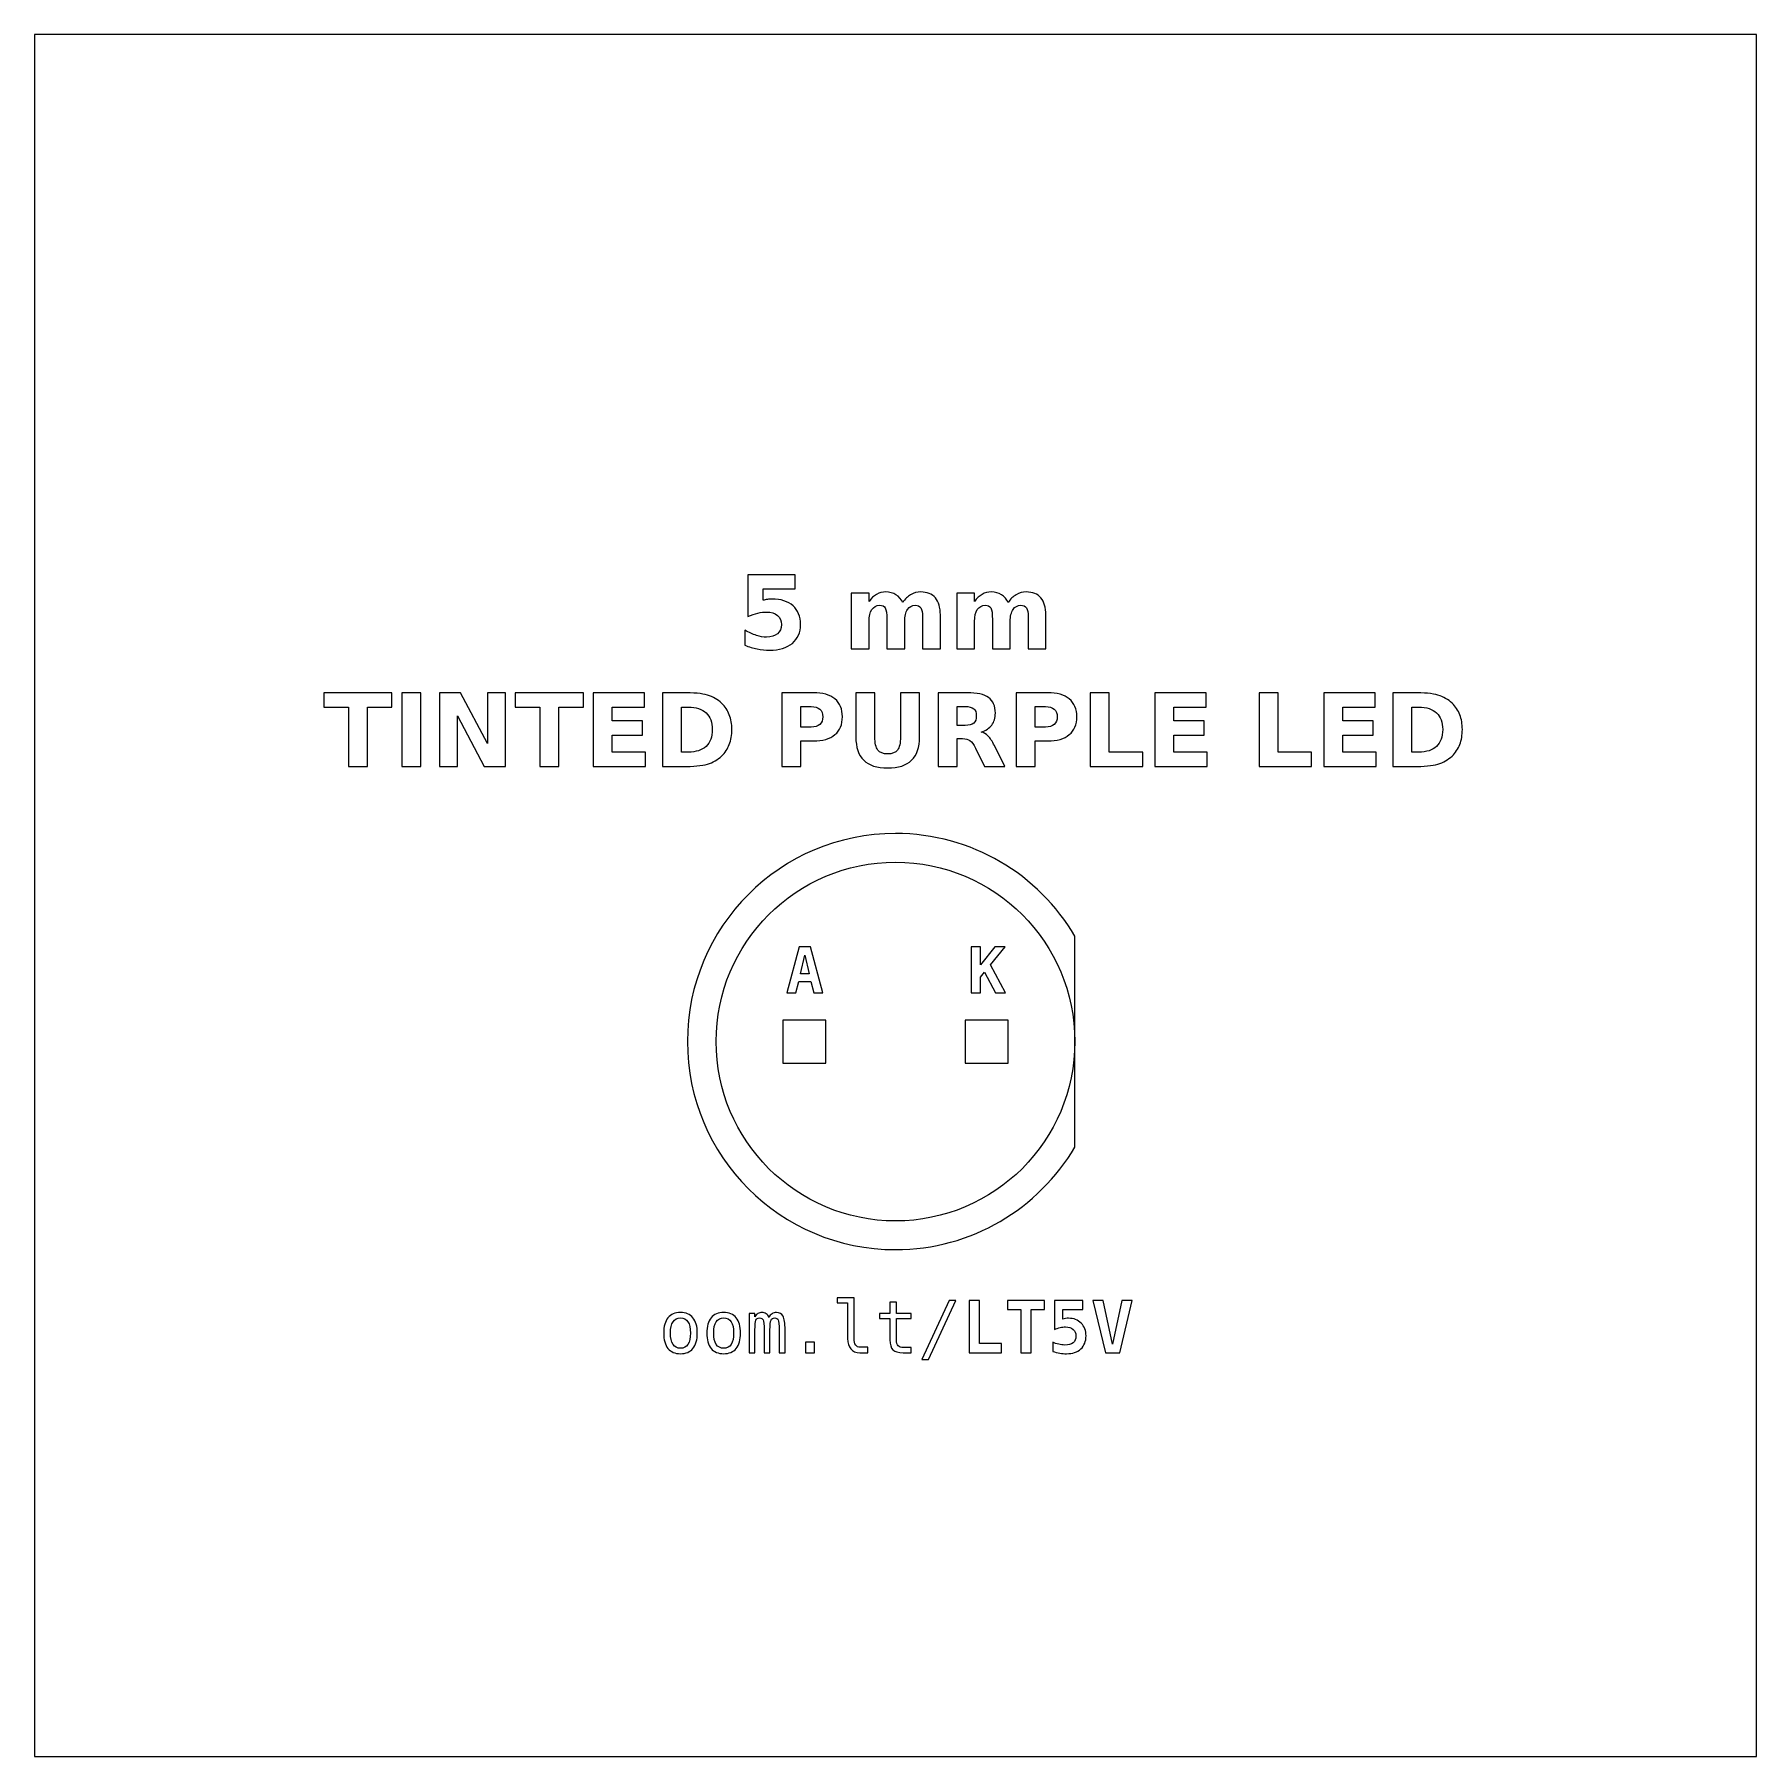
# Model space of a CAD drawing. Header units: centimetres. Extents: x -11.7 to -9.3, y -16.05 to -13.65.
import ezdxf

# ---------------------------------------------------------------- set-up
doc = ezdxf.new("R2010")
doc.units = ezdxf.units.CM
doc.header["$MEASUREMENT"] = 0
doc.layers.add('Layer 1', color=7, linetype='Continuous')

msp = doc.modelspace()

# ---------------------------------------------------------------- linework, layer by layer
at = {"layer": 'Layer 1', "color": 7}
msp.add_lwpolyline([(-11.7, -16.05), (-9.3, -16.05), (-9.3, -13.65), (-11.7, -13.65), (-11.7, -16.05)], close=True, dxfattribs=at)
at = {"layer": 'Layer 1', "color": 7, "lineweight": 20}
for points in [[(-10.65701, -15.08355), (-10.59701, -15.08355), (-10.59701, -15.02355), (-10.65701, -15.02355), (-10.65701, -15.08355)], [(-10.40301, -15.08355), (-10.34301, -15.08355), (-10.34301, -15.02355), (-10.40301, -15.02355), (-10.40301, -15.08355)]]:
    msp.add_lwpolyline(points, close=True, dxfattribs=at)
at = {"layer": 'Layer 1', "color": 250, "lineweight": 20}
msp.add_ellipse((-10.50001, -15.05355), major_axis=(0, 0.25), ratio=1, dxfattribs=at)
at = {"layer": 'Layer 1', "color": 250}
for points, knots in [([(-10.70574, -14.40315), (-10.70574, -14.40315), (-10.6398, -14.40315), (-10.6398, -14.40315), (-10.6398, -14.40315), (-10.6398, -14.40315), (-10.6398, -14.42265), (-10.6398, -14.42265), (-10.6398, -14.42265), (-10.6398, -14.42265), (-10.6846, -14.42265), (-10.6846, -14.42265), (-10.6846, -14.42265), (-10.6846, -14.42265), (-10.6846, -14.43857), (-10.6846, -14.43857), (-10.6846, -14.43857), (-10.68258, -14.43803), (-10.68055, -14.43761), (-10.67851, -14.4373), (-10.67851, -14.4373), (-10.67646, -14.43699), (-10.67432, -14.43685), (-10.67213, -14.43685), (-10.67213, -14.43685), (-10.65958, -14.43685), (-10.64982, -14.43998), (-10.64283, -14.44626), (-10.64283, -14.44626), (-10.63585, -14.45252), (-10.63237, -14.46126), (-10.63237, -14.47246), (-10.63237, -14.47246), (-10.63237, -14.48358), (-10.63618, -14.49229), (-10.64377, -14.49859), (-10.64377, -14.49859), (-10.65137, -14.50487), (-10.66193, -14.50802), (-10.67543, -14.50802), (-10.67543, -14.50802), (-10.68126, -14.50802), (-10.68705, -14.50745), (-10.69276, -14.50633), (-10.69276, -14.50633), (-10.69848, -14.5052), (-10.70417, -14.5035), (-10.70981, -14.5012), (-10.70981, -14.5012), (-10.70981, -14.5012), (-10.70981, -14.48031), (-10.70981, -14.48031), (-10.70981, -14.48031), (-10.70421, -14.48354), (-10.6989, -14.48594), (-10.69387, -14.48753), (-10.69387, -14.48753), (-10.68883, -14.48916), (-10.68408, -14.48996), (-10.67964, -14.48996), (-10.67964, -14.48996), (-10.67319, -14.48996), (-10.66814, -14.48838), (-10.66444, -14.48523), (-10.66444, -14.48523), (-10.66075, -14.4821), (-10.65889, -14.47785), (-10.65889, -14.47246), (-10.65889, -14.47246), (-10.65889, -14.46705), (-10.66075, -14.46279), (-10.66444, -14.45967), (-10.66444, -14.45967), (-10.66814, -14.45654), (-10.67319, -14.45499), (-10.67964, -14.45499), (-10.67964, -14.45499), (-10.68345, -14.45499), (-10.68752, -14.45548), (-10.69182, -14.45647), (-10.69182, -14.45647), (-10.69615, -14.45745), (-10.70078, -14.45898), (-10.70574, -14.46105), (-10.70574, -14.46105), (-10.70574, -14.46105), (-10.70574, -14.40315), (-10.70574, -14.40315)], [0, 0, 0, 0, 0.0454545, 0.0454545, 0.0454545, 0.0454545, 0.0909091, 0.0909091, 0.0909091, 0.0909091, 0.1363636, 0.1363636, 0.1363636, 0.1363636, 0.1818182, 0.1818182, 0.1818182, 0.1818182, 0.2272727, 0.2272727, 0.2272727, 0.2272727, 0.2727273, 0.2727273, 0.2727273, 0.2727273, 0.3181818, 0.3181818, 0.3181818, 0.3181818, 0.3636364, 0.3636364, 0.3636364, 0.3636364, 0.4090909, 0.4090909, 0.4090909, 0.4090909, 0.4545455, 0.4545455, 0.4545455, 0.4545455, 0.5, 0.5, 0.5, 0.5, 0.5454545, 0.5454545, 0.5454545, 0.5454545, 0.5909091, 0.5909091, 0.5909091, 0.5909091, 0.6363636, 0.6363636, 0.6363636, 0.6363636, 0.6818182, 0.6818182, 0.6818182, 0.6818182, 0.7272727, 0.7272727, 0.7272727, 0.7272727, 0.7727273, 0.7727273, 0.7727273, 0.7727273, 0.8181818, 0.8181818, 0.8181818, 0.8181818, 0.8636364, 0.8636364, 0.8636364, 0.8636364, 0.9090909, 0.9090909, 0.9090909, 0.9090909, 0.9545455, 0.9545455, 0.9545455, 0.9545455, 1, 1, 1, 1]), ([(-10.49001, -14.44167), (-10.48688, -14.4369), (-10.48319, -14.43325), (-10.47888, -14.43076), (-10.47888, -14.43076), (-10.47458, -14.42824), (-10.46988, -14.427), (-10.46473, -14.427), (-10.46473, -14.427), (-10.45586, -14.427), (-10.44911, -14.42973), (-10.44448, -14.43521), (-10.44448, -14.43521), (-10.43984, -14.44066), (-10.43751, -14.44861), (-10.43751, -14.45903), (-10.43751, -14.45903), (-10.43751, -14.45903), (-10.43751, -14.50602), (-10.43751, -14.50602), (-10.43751, -14.50602), (-10.43751, -14.50602), (-10.46233, -14.50602), (-10.46233, -14.50602), (-10.46233, -14.50602), (-10.46233, -14.50602), (-10.46233, -14.46578), (-10.46233, -14.46578), (-10.46233, -14.46578), (-10.46228, -14.46519), (-10.46226, -14.46458), (-10.46223, -14.46392), (-10.46223, -14.46392), (-10.46221, -14.46329), (-10.46219, -14.46237), (-10.46219, -14.46117), (-10.46219, -14.46117), (-10.46219, -14.45571), (-10.46298, -14.45174), (-10.46461, -14.44929), (-10.46461, -14.44929), (-10.46621, -14.44682), (-10.46879, -14.4456), (-10.47237, -14.4456), (-10.47237, -14.4456), (-10.47707, -14.4456), (-10.48067, -14.44753), (-10.48323, -14.45139), (-10.48323, -14.45139), (-10.48577, -14.45524), (-10.48709, -14.46082), (-10.48719, -14.46813), (-10.48719, -14.46813), (-10.48719, -14.46813), (-10.48719, -14.50602), (-10.48719, -14.50602), (-10.48719, -14.50602), (-10.48719, -14.50602), (-10.512, -14.50602), (-10.512, -14.50602), (-10.512, -14.50602), (-10.512, -14.50602), (-10.512, -14.46578), (-10.512, -14.46578), (-10.512, -14.46578), (-10.512, -14.45724), (-10.51273, -14.45174), (-10.51421, -14.44929), (-10.51421, -14.44929), (-10.51567, -14.44682), (-10.51828, -14.4456), (-10.52204, -14.4456), (-10.52204, -14.4456), (-10.52679, -14.4456), (-10.53044, -14.44755), (-10.533, -14.45143), (-10.533, -14.45143), (-10.53556, -14.45531), (-10.53686, -14.46084), (-10.53686, -14.46806), (-10.53686, -14.46806), (-10.53686, -14.46806), (-10.53686, -14.50602), (-10.53686, -14.50602), (-10.53686, -14.50602), (-10.53686, -14.50602), (-10.56167, -14.50602), (-10.56167, -14.50602), (-10.56167, -14.50602), (-10.56167, -14.50602), (-10.56167, -14.42886), (-10.56167, -14.42886), (-10.56167, -14.42886), (-10.56167, -14.42886), (-10.53686, -14.42886), (-10.53686, -14.42886), (-10.53686, -14.42886), (-10.53686, -14.42886), (-10.53686, -14.44017), (-10.53686, -14.44017), (-10.53686, -14.44017), (-10.53382, -14.43579), (-10.53034, -14.43253), (-10.52641, -14.43031), (-10.52641, -14.43031), (-10.52249, -14.4281), (-10.51816, -14.427), (-10.51343, -14.427), (-10.51343, -14.427), (-10.50812, -14.427), (-10.50339, -14.42829), (-10.49932, -14.43086), (-10.49932, -14.43086), (-10.49523, -14.43344), (-10.49212, -14.43704), (-10.49001, -14.44167)], [0, 0, 0, 0, 0.0344828, 0.0344828, 0.0344828, 0.0344828, 0.0689655, 0.0689655, 0.0689655, 0.0689655, 0.1034483, 0.1034483, 0.1034483, 0.1034483, 0.137931, 0.137931, 0.137931, 0.137931, 0.1724138, 0.1724138, 0.1724138, 0.1724138, 0.2068966, 0.2068966, 0.2068966, 0.2068966, 0.2413793, 0.2413793, 0.2413793, 0.2413793, 0.2758621, 0.2758621, 0.2758621, 0.2758621, 0.3103448, 0.3103448, 0.3103448, 0.3103448, 0.3448276, 0.3448276, 0.3448276, 0.3448276, 0.3793103, 0.3793103, 0.3793103, 0.3793103, 0.4137931, 0.4137931, 0.4137931, 0.4137931, 0.4482759, 0.4482759, 0.4482759, 0.4482759, 0.4827586, 0.4827586, 0.4827586, 0.4827586, 0.5172414, 0.5172414, 0.5172414, 0.5172414, 0.5517241, 0.5517241, 0.5517241, 0.5517241, 0.5862069, 0.5862069, 0.5862069, 0.5862069, 0.6206897, 0.6206897, 0.6206897, 0.6206897, 0.6551724, 0.6551724, 0.6551724, 0.6551724, 0.6896552, 0.6896552, 0.6896552, 0.6896552, 0.7241379, 0.7241379, 0.7241379, 0.7241379, 0.7586207, 0.7586207, 0.7586207, 0.7586207, 0.7931034, 0.7931034, 0.7931034, 0.7931034, 0.8275862, 0.8275862, 0.8275862, 0.8275862, 0.862069, 0.862069, 0.862069, 0.862069, 0.8965517, 0.8965517, 0.8965517, 0.8965517, 0.9310345, 0.9310345, 0.9310345, 0.9310345, 0.9655172, 0.9655172, 0.9655172, 0.9655172, 1, 1, 1, 1]), ([(-10.34297, -14.44167), (-10.33984, -14.4369), (-10.33615, -14.43325), (-10.33184, -14.43076), (-10.33184, -14.43076), (-10.32754, -14.42824), (-10.32284, -14.427), (-10.31769, -14.427), (-10.31769, -14.427), (-10.30882, -14.427), (-10.30207, -14.42973), (-10.29744, -14.43521), (-10.29744, -14.43521), (-10.2928, -14.44066), (-10.29047, -14.44861), (-10.29047, -14.45903), (-10.29047, -14.45903), (-10.29047, -14.45903), (-10.29047, -14.50602), (-10.29047, -14.50602), (-10.29047, -14.50602), (-10.29047, -14.50602), (-10.31529, -14.50602), (-10.31529, -14.50602), (-10.31529, -14.50602), (-10.31529, -14.50602), (-10.31529, -14.46578), (-10.31529, -14.46578), (-10.31529, -14.46578), (-10.31524, -14.46519), (-10.31522, -14.46458), (-10.31519, -14.46392), (-10.31519, -14.46392), (-10.31517, -14.46329), (-10.31515, -14.46237), (-10.31515, -14.46117), (-10.31515, -14.46117), (-10.31515, -14.45571), (-10.31594, -14.45174), (-10.31757, -14.44929), (-10.31757, -14.44929), (-10.31917, -14.44682), (-10.32175, -14.4456), (-10.32533, -14.4456), (-10.32533, -14.4456), (-10.33003, -14.4456), (-10.33363, -14.44753), (-10.33619, -14.45139), (-10.33619, -14.45139), (-10.33873, -14.45524), (-10.34005, -14.46082), (-10.34015, -14.46813), (-10.34015, -14.46813), (-10.34015, -14.46813), (-10.34015, -14.50602), (-10.34015, -14.50602), (-10.34015, -14.50602), (-10.34015, -14.50602), (-10.36496, -14.50602), (-10.36496, -14.50602), (-10.36496, -14.50602), (-10.36496, -14.50602), (-10.36496, -14.46578), (-10.36496, -14.46578), (-10.36496, -14.46578), (-10.36496, -14.45724), (-10.36569, -14.45174), (-10.36717, -14.44929), (-10.36717, -14.44929), (-10.36863, -14.44682), (-10.37124, -14.4456), (-10.375, -14.4456), (-10.375, -14.4456), (-10.37975, -14.4456), (-10.3834, -14.44755), (-10.38596, -14.45143), (-10.38596, -14.45143), (-10.38852, -14.45531), (-10.38982, -14.46084), (-10.38982, -14.46806), (-10.38982, -14.46806), (-10.38982, -14.46806), (-10.38982, -14.50602), (-10.38982, -14.50602), (-10.38982, -14.50602), (-10.38982, -14.50602), (-10.41463, -14.50602), (-10.41463, -14.50602), (-10.41463, -14.50602), (-10.41463, -14.50602), (-10.41463, -14.42886), (-10.41463, -14.42886), (-10.41463, -14.42886), (-10.41463, -14.42886), (-10.38982, -14.42886), (-10.38982, -14.42886), (-10.38982, -14.42886), (-10.38982, -14.42886), (-10.38982, -14.44017), (-10.38982, -14.44017), (-10.38982, -14.44017), (-10.38678, -14.43579), (-10.3833, -14.43253), (-10.37937, -14.43031), (-10.37937, -14.43031), (-10.37545, -14.4281), (-10.37112, -14.427), (-10.36639, -14.427), (-10.36639, -14.427), (-10.36108, -14.427), (-10.35635, -14.42829), (-10.35228, -14.43086), (-10.35228, -14.43086), (-10.34819, -14.43344), (-10.34508, -14.43704), (-10.34297, -14.44167)], [0, 0, 0, 0, 0.0344828, 0.0344828, 0.0344828, 0.0344828, 0.0689655, 0.0689655, 0.0689655, 0.0689655, 0.1034483, 0.1034483, 0.1034483, 0.1034483, 0.137931, 0.137931, 0.137931, 0.137931, 0.1724138, 0.1724138, 0.1724138, 0.1724138, 0.2068966, 0.2068966, 0.2068966, 0.2068966, 0.2413793, 0.2413793, 0.2413793, 0.2413793, 0.2758621, 0.2758621, 0.2758621, 0.2758621, 0.3103448, 0.3103448, 0.3103448, 0.3103448, 0.3448276, 0.3448276, 0.3448276, 0.3448276, 0.3793103, 0.3793103, 0.3793103, 0.3793103, 0.4137931, 0.4137931, 0.4137931, 0.4137931, 0.4482759, 0.4482759, 0.4482759, 0.4482759, 0.4827586, 0.4827586, 0.4827586, 0.4827586, 0.5172414, 0.5172414, 0.5172414, 0.5172414, 0.5517241, 0.5517241, 0.5517241, 0.5517241, 0.5862069, 0.5862069, 0.5862069, 0.5862069, 0.6206897, 0.6206897, 0.6206897, 0.6206897, 0.6551724, 0.6551724, 0.6551724, 0.6551724, 0.6896552, 0.6896552, 0.6896552, 0.6896552, 0.7241379, 0.7241379, 0.7241379, 0.7241379, 0.7586207, 0.7586207, 0.7586207, 0.7586207, 0.7931034, 0.7931034, 0.7931034, 0.7931034, 0.8275862, 0.8275862, 0.8275862, 0.8275862, 0.862069, 0.862069, 0.862069, 0.862069, 0.8965517, 0.8965517, 0.8965517, 0.8965517, 0.9310345, 0.9310345, 0.9310345, 0.9310345, 0.9655172, 0.9655172, 0.9655172, 0.9655172, 1, 1, 1, 1]), ([(-11.29666, -14.5674), (-11.29666, -14.5674), (-11.20186, -14.5674), (-11.20186, -14.5674), (-11.20186, -14.5674), (-11.20186, -14.5674), (-11.20186, -14.58746), (-11.20186, -14.58746), (-11.20186, -14.58746), (-11.20186, -14.58746), (-11.23596, -14.58746), (-11.23596, -14.58746), (-11.23596, -14.58746), (-11.23596, -14.58746), (-11.23596, -14.67027), (-11.23596, -14.67027), (-11.23596, -14.67027), (-11.23596, -14.67027), (-11.26249, -14.67027), (-11.26249, -14.67027), (-11.26249, -14.67027), (-11.26249, -14.67027), (-11.26249, -14.58746), (-11.26249, -14.58746), (-11.26249, -14.58746), (-11.26249, -14.58746), (-11.29666, -14.58746), (-11.29666, -14.58746), (-11.29666, -14.58746), (-11.29666, -14.58746), (-11.29666, -14.5674), (-11.29666, -14.5674)], [0, 0, 0, 0, 0.125, 0.125, 0.125, 0.125, 0.25, 0.25, 0.25, 0.25, 0.375, 0.375, 0.375, 0.375, 0.5, 0.5, 0.5, 0.5, 0.625, 0.625, 0.625, 0.625, 0.75, 0.75, 0.75, 0.75, 0.875, 0.875, 0.875, 0.875, 1, 1, 1, 1]), ([(-11.18812, -14.5674), (-11.18812, -14.5674), (-11.16159, -14.5674), (-11.16159, -14.5674), (-11.16159, -14.5674), (-11.16159, -14.5674), (-11.16159, -14.67027), (-11.16159, -14.67027), (-11.16159, -14.67027), (-11.16159, -14.67027), (-11.18812, -14.67027), (-11.18812, -14.67027), (-11.18812, -14.67027), (-11.18812, -14.67027), (-11.18812, -14.5674), (-11.18812, -14.5674)], [0, 0, 0, 0, 0.25, 0.25, 0.25, 0.25, 0.5, 0.5, 0.5, 0.5, 0.75, 0.75, 0.75, 0.75, 1, 1, 1, 1]), ([(-11.13563, -14.5674), (-11.13563, -14.5674), (-11.106, -14.5674), (-11.106, -14.5674), (-11.106, -14.5674), (-11.106, -14.5674), (-11.06858, -14.63796), (-11.06858, -14.63796), (-11.06858, -14.63796), (-11.06858, -14.63796), (-11.06858, -14.5674), (-11.06858, -14.5674), (-11.06858, -14.5674), (-11.06858, -14.5674), (-11.04344, -14.5674), (-11.04344, -14.5674), (-11.04344, -14.5674), (-11.04344, -14.5674), (-11.04344, -14.67027), (-11.04344, -14.67027), (-11.04344, -14.67027), (-11.04344, -14.67027), (-11.07307, -14.67027), (-11.07307, -14.67027), (-11.07307, -14.67027), (-11.07307, -14.67027), (-11.11049, -14.59971), (-11.11049, -14.59971), (-11.11049, -14.59971), (-11.11049, -14.59971), (-11.11049, -14.67027), (-11.11049, -14.67027), (-11.11049, -14.67027), (-11.11049, -14.67027), (-11.13563, -14.67027), (-11.13563, -14.67027), (-11.13563, -14.67027), (-11.13563, -14.67027), (-11.13563, -14.5674), (-11.13563, -14.5674)], [0, 0, 0, 0, 0.1, 0.1, 0.1, 0.1, 0.2, 0.2, 0.2, 0.2, 0.3, 0.3, 0.3, 0.3, 0.4, 0.4, 0.4, 0.4, 0.5, 0.5, 0.5, 0.5, 0.6, 0.6, 0.6, 0.6, 0.7, 0.7, 0.7, 0.7, 0.8, 0.8, 0.8, 0.8, 0.9, 0.9, 0.9, 0.9, 1, 1, 1, 1]), ([(-11.02982, -14.5674), (-11.02982, -14.5674), (-10.93502, -14.5674), (-10.93502, -14.5674), (-10.93502, -14.5674), (-10.93502, -14.5674), (-10.93502, -14.58746), (-10.93502, -14.58746), (-10.93502, -14.58746), (-10.93502, -14.58746), (-10.96912, -14.58746), (-10.96912, -14.58746), (-10.96912, -14.58746), (-10.96912, -14.58746), (-10.96912, -14.67027), (-10.96912, -14.67027), (-10.96912, -14.67027), (-10.96912, -14.67027), (-10.99565, -14.67027), (-10.99565, -14.67027), (-10.99565, -14.67027), (-10.99565, -14.67027), (-10.99565, -14.58746), (-10.99565, -14.58746), (-10.99565, -14.58746), (-10.99565, -14.58746), (-11.02982, -14.58746), (-11.02982, -14.58746), (-11.02982, -14.58746), (-11.02982, -14.58746), (-11.02982, -14.5674), (-11.02982, -14.5674)], [0, 0, 0, 0, 0.125, 0.125, 0.125, 0.125, 0.25, 0.25, 0.25, 0.25, 0.375, 0.375, 0.375, 0.375, 0.5, 0.5, 0.5, 0.5, 0.625, 0.625, 0.625, 0.625, 0.75, 0.75, 0.75, 0.75, 0.875, 0.875, 0.875, 0.875, 1, 1, 1, 1]), ([(-10.92128, -14.5674), (-10.92128, -14.5674), (-10.84969, -14.5674), (-10.84969, -14.5674), (-10.84969, -14.5674), (-10.84969, -14.5674), (-10.84969, -14.58746), (-10.84969, -14.58746), (-10.84969, -14.58746), (-10.84969, -14.58746), (-10.89475, -14.58746), (-10.89475, -14.58746), (-10.89475, -14.58746), (-10.89475, -14.58746), (-10.89475, -14.60661), (-10.89475, -14.60661), (-10.89475, -14.60661), (-10.89475, -14.60661), (-10.8524, -14.60661), (-10.8524, -14.60661), (-10.8524, -14.60661), (-10.8524, -14.60661), (-10.8524, -14.62667), (-10.8524, -14.62667), (-10.8524, -14.62667), (-10.8524, -14.62667), (-10.89475, -14.62667), (-10.89475, -14.62667), (-10.89475, -14.62667), (-10.89475, -14.62667), (-10.89475, -14.65021), (-10.89475, -14.65021), (-10.89475, -14.65021), (-10.89475, -14.65021), (-10.84819, -14.65021), (-10.84819, -14.65021), (-10.84819, -14.65021), (-10.84819, -14.65021), (-10.84819, -14.67027), (-10.84819, -14.67027), (-10.84819, -14.67027), (-10.84819, -14.67027), (-10.92128, -14.67027), (-10.92128, -14.67027), (-10.92128, -14.67027), (-10.92128, -14.67027), (-10.92128, -14.5674), (-10.92128, -14.5674)], [0, 0, 0, 0, 0.0833333, 0.0833333, 0.0833333, 0.0833333, 0.1666667, 0.1666667, 0.1666667, 0.1666667, 0.25, 0.25, 0.25, 0.25, 0.3333333, 0.3333333, 0.3333333, 0.3333333, 0.4166667, 0.4166667, 0.4166667, 0.4166667, 0.5, 0.5, 0.5, 0.5, 0.5833333, 0.5833333, 0.5833333, 0.5833333, 0.6666667, 0.6666667, 0.6666667, 0.6666667, 0.75, 0.75, 0.75, 0.75, 0.8333333, 0.8333333, 0.8333333, 0.8333333, 0.9166667, 0.9166667, 0.9166667, 0.9166667, 1, 1, 1, 1]), ([(-10.82488, -14.5674), (-10.82488, -14.5674), (-10.79689, -14.5674), (-10.79689, -14.5674), (-10.79689, -14.5674), (-10.78128, -14.5674), (-10.76966, -14.56851), (-10.76202, -14.57074), (-10.76202, -14.57074), (-10.75437, -14.57297), (-10.74781, -14.57674), (-10.74233, -14.58208), (-10.74233, -14.58208), (-10.73751, -14.58671), (-10.73394, -14.59207), (-10.73158, -14.59814), (-10.73158, -14.59814), (-10.72926, -14.60418), (-10.72808, -14.61105), (-10.72808, -14.61874), (-10.72808, -14.61874), (-10.72808, -14.6265), (-10.72926, -14.63342), (-10.73158, -14.63951), (-10.73158, -14.63951), (-10.73394, -14.6456), (-10.73751, -14.65096), (-10.74233, -14.65559), (-10.74233, -14.65559), (-10.74786, -14.66093), (-10.75447, -14.6647), (-10.76218, -14.66693), (-10.76218, -14.66693), (-10.7699, -14.66916), (-10.78147, -14.67027), (-10.79689, -14.67027), (-10.79689, -14.67027), (-10.79689, -14.67027), (-10.82488, -14.67027), (-10.82488, -14.67027), (-10.82488, -14.67027), (-10.82488, -14.67027), (-10.82488, -14.5674), (-10.82488, -14.5674)], [0, 0, 0, 0, 0.0909091, 0.0909091, 0.0909091, 0.0909091, 0.1818182, 0.1818182, 0.1818182, 0.1818182, 0.2727273, 0.2727273, 0.2727273, 0.2727273, 0.3636364, 0.3636364, 0.3636364, 0.3636364, 0.4545455, 0.4545455, 0.4545455, 0.4545455, 0.5454545, 0.5454545, 0.5454545, 0.5454545, 0.6363636, 0.6363636, 0.6363636, 0.6363636, 0.7272727, 0.7272727, 0.7272727, 0.7272727, 0.8181818, 0.8181818, 0.8181818, 0.8181818, 0.9090909, 0.9090909, 0.9090909, 0.9090909, 1, 1, 1, 1]), ([(-10.65863, -14.5674), (-10.65863, -14.5674), (-10.61461, -14.5674), (-10.61461, -14.5674), (-10.61461, -14.5674), (-10.60151, -14.5674), (-10.59146, -14.57032), (-10.58445, -14.57613), (-10.58445, -14.57613), (-10.57745, -14.58194), (-10.57394, -14.59021), (-10.57394, -14.60096), (-10.57394, -14.60096), (-10.57394, -14.61173), (-10.57745, -14.62003), (-10.58445, -14.62584), (-10.58445, -14.62584), (-10.59146, -14.63165), (-10.60151, -14.63457), (-10.61461, -14.63457), (-10.61461, -14.63457), (-10.61461, -14.63457), (-10.6321, -14.63457), (-10.6321, -14.63457), (-10.6321, -14.63457), (-10.6321, -14.63457), (-10.6321, -14.67027), (-10.6321, -14.67027), (-10.6321, -14.67027), (-10.6321, -14.67027), (-10.65863, -14.67027), (-10.65863, -14.67027), (-10.65863, -14.67027), (-10.65863, -14.67027), (-10.65863, -14.5674), (-10.65863, -14.5674)], [0, 0, 0, 0, 0.1111111, 0.1111111, 0.1111111, 0.1111111, 0.2222222, 0.2222222, 0.2222222, 0.2222222, 0.3333333, 0.3333333, 0.3333333, 0.3333333, 0.4444444, 0.4444444, 0.4444444, 0.4444444, 0.5555556, 0.5555556, 0.5555556, 0.5555556, 0.6666667, 0.6666667, 0.6666667, 0.6666667, 0.7777778, 0.7777778, 0.7777778, 0.7777778, 0.8888889, 0.8888889, 0.8888889, 0.8888889, 1, 1, 1, 1]), ([(-10.55522, -14.5674), (-10.55522, -14.5674), (-10.52869, -14.5674), (-10.52869, -14.5674), (-10.52869, -14.5674), (-10.52869, -14.5674), (-10.52869, -14.62907), (-10.52869, -14.62907), (-10.52869, -14.62907), (-10.52869, -14.63756), (-10.52731, -14.64365), (-10.52453, -14.64729), (-10.52453, -14.64729), (-10.52175, -14.65094), (-10.51722, -14.65277), (-10.51091, -14.65277), (-10.51091, -14.65277), (-10.50456, -14.65277), (-10.5, -14.65094), (-10.49723, -14.64729), (-10.49723, -14.64729), (-10.49445, -14.64365), (-10.49306, -14.63756), (-10.49306, -14.62907), (-10.49306, -14.62907), (-10.49306, -14.62907), (-10.49306, -14.5674), (-10.49306, -14.5674), (-10.49306, -14.5674), (-10.49306, -14.5674), (-10.46653, -14.5674), (-10.46653, -14.5674), (-10.46653, -14.5674), (-10.46653, -14.5674), (-10.46653, -14.62907), (-10.46653, -14.62907), (-10.46653, -14.62907), (-10.46653, -14.64362), (-10.47018, -14.65447), (-10.47749, -14.66159), (-10.47749, -14.66159), (-10.48478, -14.66872), (-10.49593, -14.67227), (-10.51091, -14.67227), (-10.51091, -14.67227), (-10.52585, -14.67227), (-10.53697, -14.66872), (-10.54426, -14.66159), (-10.54426, -14.66159), (-10.55158, -14.65447), (-10.55522, -14.64362), (-10.55522, -14.62907), (-10.55522, -14.62907), (-10.55522, -14.62907), (-10.55522, -14.5674), (-10.55522, -14.5674)], [0, 0, 0, 0, 0.0714286, 0.0714286, 0.0714286, 0.0714286, 0.1428571, 0.1428571, 0.1428571, 0.1428571, 0.2142857, 0.2142857, 0.2142857, 0.2142857, 0.2857143, 0.2857143, 0.2857143, 0.2857143, 0.3571429, 0.3571429, 0.3571429, 0.3571429, 0.4285714, 0.4285714, 0.4285714, 0.4285714, 0.5, 0.5, 0.5, 0.5, 0.5714286, 0.5714286, 0.5714286, 0.5714286, 0.6428571, 0.6428571, 0.6428571, 0.6428571, 0.7142857, 0.7142857, 0.7142857, 0.7142857, 0.7857143, 0.7857143, 0.7857143, 0.7857143, 0.8571429, 0.8571429, 0.8571429, 0.8571429, 0.9285714, 0.9285714, 0.9285714, 0.9285714, 1, 1, 1, 1]), ([(-10.41411, -14.63135), (-10.41411, -14.63135), (-10.41411, -14.67027), (-10.41411, -14.67027), (-10.41411, -14.67027), (-10.41411, -14.67027), (-10.44064, -14.67027), (-10.44064, -14.67027), (-10.44064, -14.67027), (-10.44064, -14.67027), (-10.44064, -14.5674), (-10.44064, -14.5674), (-10.44064, -14.5674), (-10.44064, -14.5674), (-10.40012, -14.5674), (-10.40012, -14.5674), (-10.40012, -14.5674), (-10.38657, -14.5674), (-10.37662, -14.56968), (-10.37032, -14.57422), (-10.37032, -14.57422), (-10.364, -14.57876), (-10.36084, -14.58596), (-10.36084, -14.59579), (-10.36084, -14.59579), (-10.36084, -14.60258), (-10.36249, -14.60818), (-10.36576, -14.61253), (-10.36576, -14.61253), (-10.36905, -14.61691), (-10.37401, -14.62013), (-10.38062, -14.62218), (-10.38062, -14.62218), (-10.377, -14.62302), (-10.37373, -14.62488), (-10.37086, -14.6278), (-10.37086, -14.6278), (-10.36799, -14.63071), (-10.3651, -14.63513), (-10.36216, -14.64106), (-10.36216, -14.64106), (-10.36216, -14.64106), (-10.34774, -14.67027), (-10.34774, -14.67027), (-10.34774, -14.67027), (-10.34774, -14.67027), (-10.37601, -14.67027), (-10.37601, -14.67027), (-10.37601, -14.67027), (-10.37601, -14.67027), (-10.38855, -14.64471), (-10.38855, -14.64471), (-10.38855, -14.64471), (-10.39106, -14.63958), (-10.39363, -14.63605), (-10.39624, -14.63417), (-10.39624, -14.63417), (-10.39883, -14.63229), (-10.40228, -14.63135), (-10.40661, -14.63135), (-10.40661, -14.63135), (-10.40661, -14.63135), (-10.41411, -14.63135), (-10.41411, -14.63135)], [0, 0, 0, 0, 0.0625, 0.0625, 0.0625, 0.0625, 0.125, 0.125, 0.125, 0.125, 0.1875, 0.1875, 0.1875, 0.1875, 0.25, 0.25, 0.25, 0.25, 0.3125, 0.3125, 0.3125, 0.3125, 0.375, 0.375, 0.375, 0.375, 0.4375, 0.4375, 0.4375, 0.4375, 0.5, 0.5, 0.5, 0.5, 0.5625, 0.5625, 0.5625, 0.5625, 0.625, 0.625, 0.625, 0.625, 0.6875, 0.6875, 0.6875, 0.6875, 0.75, 0.75, 0.75, 0.75, 0.8125, 0.8125, 0.8125, 0.8125, 0.875, 0.875, 0.875, 0.875, 0.9375, 0.9375, 0.9375, 0.9375, 1, 1, 1, 1]), ([(-10.33199, -14.5674), (-10.33199, -14.5674), (-10.28797, -14.5674), (-10.28797, -14.5674), (-10.28797, -14.5674), (-10.27487, -14.5674), (-10.26482, -14.57032), (-10.25781, -14.57613), (-10.25781, -14.57613), (-10.25081, -14.58194), (-10.2473, -14.59021), (-10.2473, -14.60096), (-10.2473, -14.60096), (-10.2473, -14.61173), (-10.25081, -14.62003), (-10.25781, -14.62584), (-10.25781, -14.62584), (-10.26482, -14.63165), (-10.27487, -14.63457), (-10.28797, -14.63457), (-10.28797, -14.63457), (-10.28797, -14.63457), (-10.30546, -14.63457), (-10.30546, -14.63457), (-10.30546, -14.63457), (-10.30546, -14.63457), (-10.30546, -14.67027), (-10.30546, -14.67027), (-10.30546, -14.67027), (-10.30546, -14.67027), (-10.33199, -14.67027), (-10.33199, -14.67027), (-10.33199, -14.67027), (-10.33199, -14.67027), (-10.33199, -14.5674), (-10.33199, -14.5674)], [0, 0, 0, 0, 0.1111111, 0.1111111, 0.1111111, 0.1111111, 0.2222222, 0.2222222, 0.2222222, 0.2222222, 0.3333333, 0.3333333, 0.3333333, 0.3333333, 0.4444444, 0.4444444, 0.4444444, 0.4444444, 0.5555556, 0.5555556, 0.5555556, 0.5555556, 0.6666667, 0.6666667, 0.6666667, 0.6666667, 0.7777778, 0.7777778, 0.7777778, 0.7777778, 0.8888889, 0.8888889, 0.8888889, 0.8888889, 1, 1, 1, 1]), ([(-10.22858, -14.5674), (-10.22858, -14.5674), (-10.20205, -14.5674), (-10.20205, -14.5674), (-10.20205, -14.5674), (-10.20205, -14.5674), (-10.20205, -14.65021), (-10.20205, -14.65021), (-10.20205, -14.65021), (-10.20205, -14.65021), (-10.15549, -14.65021), (-10.15549, -14.65021), (-10.15549, -14.65021), (-10.15549, -14.65021), (-10.15549, -14.67027), (-10.15549, -14.67027), (-10.15549, -14.67027), (-10.15549, -14.67027), (-10.22858, -14.67027), (-10.22858, -14.67027), (-10.22858, -14.67027), (-10.22858, -14.67027), (-10.22858, -14.5674), (-10.22858, -14.5674)], [0, 0, 0, 0, 0.1666667, 0.1666667, 0.1666667, 0.1666667, 0.3333333, 0.3333333, 0.3333333, 0.3333333, 0.5, 0.5, 0.5, 0.5, 0.6666667, 0.6666667, 0.6666667, 0.6666667, 0.8333333, 0.8333333, 0.8333333, 0.8333333, 1, 1, 1, 1]), ([(-10.13867, -14.5674), (-10.13867, -14.5674), (-10.06708, -14.5674), (-10.06708, -14.5674), (-10.06708, -14.5674), (-10.06708, -14.5674), (-10.06708, -14.58746), (-10.06708, -14.58746), (-10.06708, -14.58746), (-10.06708, -14.58746), (-10.11214, -14.58746), (-10.11214, -14.58746), (-10.11214, -14.58746), (-10.11214, -14.58746), (-10.11214, -14.60661), (-10.11214, -14.60661), (-10.11214, -14.60661), (-10.11214, -14.60661), (-10.06979, -14.60661), (-10.06979, -14.60661), (-10.06979, -14.60661), (-10.06979, -14.60661), (-10.06979, -14.62667), (-10.06979, -14.62667), (-10.06979, -14.62667), (-10.06979, -14.62667), (-10.11214, -14.62667), (-10.11214, -14.62667), (-10.11214, -14.62667), (-10.11214, -14.62667), (-10.11214, -14.65021), (-10.11214, -14.65021), (-10.11214, -14.65021), (-10.11214, -14.65021), (-10.06558, -14.65021), (-10.06558, -14.65021), (-10.06558, -14.65021), (-10.06558, -14.65021), (-10.06558, -14.67027), (-10.06558, -14.67027), (-10.06558, -14.67027), (-10.06558, -14.67027), (-10.13867, -14.67027), (-10.13867, -14.67027), (-10.13867, -14.67027), (-10.13867, -14.67027), (-10.13867, -14.5674), (-10.13867, -14.5674)], [0, 0, 0, 0, 0.0833333, 0.0833333, 0.0833333, 0.0833333, 0.1666667, 0.1666667, 0.1666667, 0.1666667, 0.25, 0.25, 0.25, 0.25, 0.3333333, 0.3333333, 0.3333333, 0.3333333, 0.4166667, 0.4166667, 0.4166667, 0.4166667, 0.5, 0.5, 0.5, 0.5, 0.5833333, 0.5833333, 0.5833333, 0.5833333, 0.6666667, 0.6666667, 0.6666667, 0.6666667, 0.75, 0.75, 0.75, 0.75, 0.8333333, 0.8333333, 0.8333333, 0.8333333, 0.9166667, 0.9166667, 0.9166667, 0.9166667, 1, 1, 1, 1]), ([(-9.99314, -14.5674), (-9.99314, -14.5674), (-9.96661, -14.5674), (-9.96661, -14.5674), (-9.96661, -14.5674), (-9.96661, -14.5674), (-9.96661, -14.65021), (-9.96661, -14.65021), (-9.96661, -14.65021), (-9.96661, -14.65021), (-9.92005, -14.65021), (-9.92005, -14.65021), (-9.92005, -14.65021), (-9.92005, -14.65021), (-9.92005, -14.67027), (-9.92005, -14.67027), (-9.92005, -14.67027), (-9.92005, -14.67027), (-9.99314, -14.67027), (-9.99314, -14.67027), (-9.99314, -14.67027), (-9.99314, -14.67027), (-9.99314, -14.5674), (-9.99314, -14.5674)], [0, 0, 0, 0, 0.1666667, 0.1666667, 0.1666667, 0.1666667, 0.3333333, 0.3333333, 0.3333333, 0.3333333, 0.5, 0.5, 0.5, 0.5, 0.6666667, 0.6666667, 0.6666667, 0.6666667, 0.8333333, 0.8333333, 0.8333333, 0.8333333, 1, 1, 1, 1]), ([(-9.90323, -14.5674), (-9.90323, -14.5674), (-9.83164, -14.5674), (-9.83164, -14.5674), (-9.83164, -14.5674), (-9.83164, -14.5674), (-9.83164, -14.58746), (-9.83164, -14.58746), (-9.83164, -14.58746), (-9.83164, -14.58746), (-9.8767, -14.58746), (-9.8767, -14.58746), (-9.8767, -14.58746), (-9.8767, -14.58746), (-9.8767, -14.60661), (-9.8767, -14.60661), (-9.8767, -14.60661), (-9.8767, -14.60661), (-9.83435, -14.60661), (-9.83435, -14.60661), (-9.83435, -14.60661), (-9.83435, -14.60661), (-9.83435, -14.62667), (-9.83435, -14.62667), (-9.83435, -14.62667), (-9.83435, -14.62667), (-9.8767, -14.62667), (-9.8767, -14.62667), (-9.8767, -14.62667), (-9.8767, -14.62667), (-9.8767, -14.65021), (-9.8767, -14.65021), (-9.8767, -14.65021), (-9.8767, -14.65021), (-9.83014, -14.65021), (-9.83014, -14.65021), (-9.83014, -14.65021), (-9.83014, -14.65021), (-9.83014, -14.67027), (-9.83014, -14.67027), (-9.83014, -14.67027), (-9.83014, -14.67027), (-9.90323, -14.67027), (-9.90323, -14.67027), (-9.90323, -14.67027), (-9.90323, -14.67027), (-9.90323, -14.5674), (-9.90323, -14.5674)], [0, 0, 0, 0, 0.0833333, 0.0833333, 0.0833333, 0.0833333, 0.1666667, 0.1666667, 0.1666667, 0.1666667, 0.25, 0.25, 0.25, 0.25, 0.3333333, 0.3333333, 0.3333333, 0.3333333, 0.4166667, 0.4166667, 0.4166667, 0.4166667, 0.5, 0.5, 0.5, 0.5, 0.5833333, 0.5833333, 0.5833333, 0.5833333, 0.6666667, 0.6666667, 0.6666667, 0.6666667, 0.75, 0.75, 0.75, 0.75, 0.8333333, 0.8333333, 0.8333333, 0.8333333, 0.9166667, 0.9166667, 0.9166667, 0.9166667, 1, 1, 1, 1]), ([(-9.80683, -14.5674), (-9.80683, -14.5674), (-9.77884, -14.5674), (-9.77884, -14.5674), (-9.77884, -14.5674), (-9.76323, -14.5674), (-9.75161, -14.56851), (-9.74397, -14.57074), (-9.74397, -14.57074), (-9.73632, -14.57297), (-9.72976, -14.57674), (-9.72428, -14.58208), (-9.72428, -14.58208), (-9.71946, -14.58671), (-9.71589, -14.59207), (-9.71353, -14.59814), (-9.71353, -14.59814), (-9.71121, -14.60418), (-9.71003, -14.61105), (-9.71003, -14.61874), (-9.71003, -14.61874), (-9.71003, -14.6265), (-9.71121, -14.63342), (-9.71353, -14.63951), (-9.71353, -14.63951), (-9.71589, -14.6456), (-9.71946, -14.65096), (-9.72428, -14.65559), (-9.72428, -14.65559), (-9.72981, -14.66093), (-9.73642, -14.6647), (-9.74413, -14.66693), (-9.74413, -14.66693), (-9.75185, -14.66916), (-9.76342, -14.67027), (-9.77884, -14.67027), (-9.77884, -14.67027), (-9.77884, -14.67027), (-9.80683, -14.67027), (-9.80683, -14.67027), (-9.80683, -14.67027), (-9.80683, -14.67027), (-9.80683, -14.5674), (-9.80683, -14.5674)], [0, 0, 0, 0, 0.0909091, 0.0909091, 0.0909091, 0.0909091, 0.1818182, 0.1818182, 0.1818182, 0.1818182, 0.2727273, 0.2727273, 0.2727273, 0.2727273, 0.3636364, 0.3636364, 0.3636364, 0.3636364, 0.4545455, 0.4545455, 0.4545455, 0.4545455, 0.5454545, 0.5454545, 0.5454545, 0.5454545, 0.6363636, 0.6363636, 0.6363636, 0.6363636, 0.7272727, 0.7272727, 0.7272727, 0.7272727, 0.8181818, 0.8181818, 0.8181818, 0.8181818, 0.9090909, 0.9090909, 0.9090909, 0.9090909, 1, 1, 1, 1]), ([(-10.79835, -14.58746), (-10.79835, -14.58746), (-10.79835, -14.65021), (-10.79835, -14.65021), (-10.79835, -14.65021), (-10.79835, -14.65021), (-10.78885, -14.65021), (-10.78885, -14.65021), (-10.78885, -14.65021), (-10.77801, -14.65021), (-10.76973, -14.64753), (-10.76402, -14.64214), (-10.76402, -14.64214), (-10.7583, -14.63678), (-10.75543, -14.62897), (-10.75543, -14.61874), (-10.75543, -14.61874), (-10.75543, -14.60853), (-10.75828, -14.60077), (-10.76397, -14.59546), (-10.76397, -14.59546), (-10.76966, -14.59012), (-10.77796, -14.58746), (-10.78885, -14.58746), (-10.78885, -14.58746), (-10.78885, -14.58746), (-10.79835, -14.58746), (-10.79835, -14.58746)], [0, 0, 0, 0, 0.1428571, 0.1428571, 0.1428571, 0.1428571, 0.2857143, 0.2857143, 0.2857143, 0.2857143, 0.4285714, 0.4285714, 0.4285714, 0.4285714, 0.5714286, 0.5714286, 0.5714286, 0.5714286, 0.7142857, 0.7142857, 0.7142857, 0.7142857, 0.8571429, 0.8571429, 0.8571429, 0.8571429, 1, 1, 1, 1]), ([(-10.6321, -14.58662), (-10.6321, -14.58662), (-10.6321, -14.61535), (-10.6321, -14.61535), (-10.6321, -14.61535), (-10.6321, -14.61535), (-10.61743, -14.61535), (-10.61743, -14.61535), (-10.61743, -14.61535), (-10.61228, -14.61535), (-10.6083, -14.61411), (-10.6055, -14.61159), (-10.6055, -14.61159), (-10.6027, -14.6091), (-10.60129, -14.60555), (-10.60129, -14.60096), (-10.60129, -14.60096), (-10.60129, -14.59635), (-10.6027, -14.59282), (-10.6055, -14.59033), (-10.6055, -14.59033), (-10.6083, -14.58786), (-10.61228, -14.58662), (-10.61743, -14.58662), (-10.61743, -14.58662), (-10.61743, -14.58662), (-10.6321, -14.58662), (-10.6321, -14.58662)], [0, 0, 0, 0, 0.1428571, 0.1428571, 0.1428571, 0.1428571, 0.2857143, 0.2857143, 0.2857143, 0.2857143, 0.4285714, 0.4285714, 0.4285714, 0.4285714, 0.5714286, 0.5714286, 0.5714286, 0.5714286, 0.7142857, 0.7142857, 0.7142857, 0.7142857, 0.8571429, 0.8571429, 0.8571429, 0.8571429, 1, 1, 1, 1]), ([(-10.40294, -14.61303), (-10.39739, -14.61303), (-10.39339, -14.61199), (-10.39099, -14.60992), (-10.39099, -14.60992), (-10.38857, -14.60785), (-10.38737, -14.60444), (-10.38737, -14.59971), (-10.38737, -14.59971), (-10.38737, -14.59503), (-10.38857, -14.59167), (-10.39099, -14.58965), (-10.39099, -14.58965), (-10.39339, -14.58763), (-10.39739, -14.58662), (-10.40294, -14.58662), (-10.40294, -14.58662), (-10.40294, -14.58662), (-10.41411, -14.58662), (-10.41411, -14.58662), (-10.41411, -14.58662), (-10.41411, -14.58662), (-10.41411, -14.61303), (-10.41411, -14.61303), (-10.41411, -14.61303), (-10.41411, -14.61303), (-10.40294, -14.61303), (-10.40294, -14.61303)], [0, 0, 0, 0, 0.1428571, 0.1428571, 0.1428571, 0.1428571, 0.2857143, 0.2857143, 0.2857143, 0.2857143, 0.4285714, 0.4285714, 0.4285714, 0.4285714, 0.5714286, 0.5714286, 0.5714286, 0.5714286, 0.7142857, 0.7142857, 0.7142857, 0.7142857, 0.8571429, 0.8571429, 0.8571429, 0.8571429, 1, 1, 1, 1]), ([(-10.30546, -14.58662), (-10.30546, -14.58662), (-10.30546, -14.61535), (-10.30546, -14.61535), (-10.30546, -14.61535), (-10.30546, -14.61535), (-10.29079, -14.61535), (-10.29079, -14.61535), (-10.29079, -14.61535), (-10.28564, -14.61535), (-10.28166, -14.61411), (-10.27886, -14.61159), (-10.27886, -14.61159), (-10.27606, -14.6091), (-10.27465, -14.60555), (-10.27465, -14.60096), (-10.27465, -14.60096), (-10.27465, -14.59635), (-10.27606, -14.59282), (-10.27886, -14.59033), (-10.27886, -14.59033), (-10.28166, -14.58786), (-10.28564, -14.58662), (-10.29079, -14.58662), (-10.29079, -14.58662), (-10.29079, -14.58662), (-10.30546, -14.58662), (-10.30546, -14.58662)], [0, 0, 0, 0, 0.1428571, 0.1428571, 0.1428571, 0.1428571, 0.2857143, 0.2857143, 0.2857143, 0.2857143, 0.4285714, 0.4285714, 0.4285714, 0.4285714, 0.5714286, 0.5714286, 0.5714286, 0.5714286, 0.7142857, 0.7142857, 0.7142857, 0.7142857, 0.8571429, 0.8571429, 0.8571429, 0.8571429, 1, 1, 1, 1]), ([(-9.7803, -14.58746), (-9.7803, -14.58746), (-9.7803, -14.65021), (-9.7803, -14.65021), (-9.7803, -14.65021), (-9.7803, -14.65021), (-9.7708, -14.65021), (-9.7708, -14.65021), (-9.7708, -14.65021), (-9.75996, -14.65021), (-9.75168, -14.64753), (-9.74597, -14.64214), (-9.74597, -14.64214), (-9.74025, -14.63678), (-9.73738, -14.62897), (-9.73738, -14.61874), (-9.73738, -14.61874), (-9.73738, -14.60853), (-9.74023, -14.60077), (-9.74592, -14.59546), (-9.74592, -14.59546), (-9.75161, -14.59012), (-9.75991, -14.58746), (-9.7708, -14.58746), (-9.7708, -14.58746), (-9.7708, -14.58746), (-9.7803, -14.58746), (-9.7803, -14.58746)], [0, 0, 0, 0, 0.1428571, 0.1428571, 0.1428571, 0.1428571, 0.2857143, 0.2857143, 0.2857143, 0.2857143, 0.4285714, 0.4285714, 0.4285714, 0.4285714, 0.5714286, 0.5714286, 0.5714286, 0.5714286, 0.7142857, 0.7142857, 0.7142857, 0.7142857, 0.8571429, 0.8571429, 0.8571429, 0.8571429, 1, 1, 1, 1]), ([(-10.63407, -14.92139), (-10.63407, -14.92139), (-10.61853, -14.92139), (-10.61853, -14.92139), (-10.61853, -14.92139), (-10.61853, -14.92139), (-10.60117, -14.98568), (-10.60117, -14.98568), (-10.60117, -14.98568), (-10.60117, -14.98568), (-10.61387, -14.98568), (-10.61387, -14.98568), (-10.61387, -14.98568), (-10.61387, -14.98568), (-10.61784, -14.96979), (-10.61784, -14.96979), (-10.61784, -14.96979), (-10.61784, -14.96979), (-10.63484, -14.96979), (-10.63484, -14.96979), (-10.63484, -14.96979), (-10.63484, -14.96979), (-10.63872, -14.98568), (-10.63872, -14.98568), (-10.63872, -14.98568), (-10.63872, -14.98568), (-10.65142, -14.98568), (-10.65142, -14.98568), (-10.65142, -14.98568), (-10.65142, -14.98568), (-10.63407, -14.92139), (-10.63407, -14.92139)], [0, 0, 0, 0, 0.125, 0.125, 0.125, 0.125, 0.25, 0.25, 0.25, 0.25, 0.375, 0.375, 0.375, 0.375, 0.5, 0.5, 0.5, 0.5, 0.625, 0.625, 0.625, 0.625, 0.75, 0.75, 0.75, 0.75, 0.875, 0.875, 0.875, 0.875, 1, 1, 1, 1]), ([(-10.39435, -14.92139), (-10.39435, -14.92139), (-10.38165, -14.92139), (-10.38165, -14.92139), (-10.38165, -14.92139), (-10.38165, -14.92139), (-10.38165, -14.94679), (-10.38165, -14.94679), (-10.38165, -14.94679), (-10.38165, -14.94679), (-10.36175, -14.92139), (-10.36175, -14.92139), (-10.36175, -14.92139), (-10.36175, -14.92139), (-10.34737, -14.92139), (-10.34737, -14.92139), (-10.34737, -14.92139), (-10.34737, -14.92139), (-10.36766, -14.94671), (-10.36766, -14.94671), (-10.36766, -14.94671), (-10.36766, -14.94671), (-10.34664, -14.98568), (-10.34664, -14.98568), (-10.34664, -14.98568), (-10.34664, -14.98568), (-10.36076, -14.98568), (-10.36076, -14.98568), (-10.36076, -14.98568), (-10.36076, -14.98568), (-10.376, -14.95674), (-10.376, -14.95674), (-10.376, -14.95674), (-10.376, -14.95674), (-10.38165, -14.9639), (-10.38165, -14.9639), (-10.38165, -14.9639), (-10.38165, -14.9639), (-10.38165, -14.98568), (-10.38165, -14.98568), (-10.38165, -14.98568), (-10.38165, -14.98568), (-10.39435, -14.98568), (-10.39435, -14.98568), (-10.39435, -14.98568), (-10.39435, -14.98568), (-10.39435, -14.92139), (-10.39435, -14.92139)], [0, 0, 0, 0, 0.0833333, 0.0833333, 0.0833333, 0.0833333, 0.1666667, 0.1666667, 0.1666667, 0.1666667, 0.25, 0.25, 0.25, 0.25, 0.3333333, 0.3333333, 0.3333333, 0.3333333, 0.4166667, 0.4166667, 0.4166667, 0.4166667, 0.5, 0.5, 0.5, 0.5, 0.5833333, 0.5833333, 0.5833333, 0.5833333, 0.6666667, 0.6666667, 0.6666667, 0.6666667, 0.75, 0.75, 0.75, 0.75, 0.8333333, 0.8333333, 0.8333333, 0.8333333, 0.9166667, 0.9166667, 0.9166667, 0.9166667, 1, 1, 1, 1]), ([(-10.62632, -14.93302), (-10.62632, -14.93302), (-10.6323, -14.95933), (-10.6323, -14.95933), (-10.6323, -14.95933), (-10.6323, -14.95933), (-10.62029, -14.95933), (-10.62029, -14.95933), (-10.62029, -14.95933), (-10.62029, -14.95933), (-10.62632, -14.93302), (-10.62632, -14.93302)], [0, 0, 0, 0, 0.3333333, 0.3333333, 0.3333333, 0.3333333, 0.6666667, 0.6666667, 0.6666667, 0.6666667, 1, 1, 1, 1]), ([(-10.79968, -15.43116), (-10.7921, -15.43116), (-10.7863, -15.43361), (-10.78228, -15.43853), (-10.78228, -15.43853), (-10.77826, -15.44345), (-10.77625, -15.45057), (-10.77625, -15.45987), (-10.77625, -15.45987), (-10.77625, -15.46922), (-10.77825, -15.47634), (-10.78225, -15.48124), (-10.78225, -15.48124), (-10.78627, -15.48614), (-10.79207, -15.48859), (-10.79968, -15.48859), (-10.79968, -15.48859), (-10.80728, -15.48859), (-10.81307, -15.48614), (-10.81709, -15.48124), (-10.81709, -15.48124), (-10.82109, -15.47634), (-10.82309, -15.46922), (-10.82309, -15.45987), (-10.82309, -15.45987), (-10.82309, -15.45057), (-10.82109, -15.44345), (-10.81709, -15.43853), (-10.81709, -15.43853), (-10.81307, -15.43361), (-10.80728, -15.43116), (-10.79968, -15.43116)], [0, 0, 0, 0, 0.125, 0.125, 0.125, 0.125, 0.25, 0.25, 0.25, 0.25, 0.375, 0.375, 0.375, 0.375, 0.5, 0.5, 0.5, 0.5, 0.625, 0.625, 0.625, 0.625, 0.75, 0.75, 0.75, 0.75, 0.875, 0.875, 0.875, 0.875, 1, 1, 1, 1]), ([(-10.73947, -15.43116), (-10.73189, -15.43116), (-10.72609, -15.43361), (-10.72207, -15.43853), (-10.72207, -15.43853), (-10.71805, -15.44345), (-10.71604, -15.45057), (-10.71604, -15.45987), (-10.71604, -15.45987), (-10.71604, -15.46922), (-10.71804, -15.47634), (-10.72204, -15.48124), (-10.72204, -15.48124), (-10.72606, -15.48614), (-10.73186, -15.48859), (-10.73947, -15.48859), (-10.73947, -15.48859), (-10.74707, -15.48859), (-10.75286, -15.48614), (-10.75688, -15.48124), (-10.75688, -15.48124), (-10.76088, -15.47634), (-10.76288, -15.46922), (-10.76288, -15.45987), (-10.76288, -15.45987), (-10.76288, -15.45057), (-10.76088, -15.44345), (-10.75688, -15.43853), (-10.75688, -15.43853), (-10.75286, -15.43361), (-10.74707, -15.43116), (-10.73947, -15.43116)], [0, 0, 0, 0, 0.125, 0.125, 0.125, 0.125, 0.25, 0.25, 0.25, 0.25, 0.375, 0.375, 0.375, 0.375, 0.5, 0.5, 0.5, 0.5, 0.625, 0.625, 0.625, 0.625, 0.75, 0.75, 0.75, 0.75, 0.875, 0.875, 0.875, 0.875, 1, 1, 1, 1]), ([(-10.67635, -15.43805), (-10.67525, -15.4357), (-10.67383, -15.43396), (-10.67211, -15.43285), (-10.67211, -15.43285), (-10.67041, -15.43173), (-10.66835, -15.43116), (-10.66595, -15.43116), (-10.66595, -15.43116), (-10.66155, -15.43116), (-10.65844, -15.43286), (-10.65664, -15.43626), (-10.65664, -15.43626), (-10.65483, -15.43967), (-10.65393, -15.44607), (-10.65393, -15.45548), (-10.65393, -15.45548), (-10.65393, -15.45548), (-10.65393, -15.48717), (-10.65393, -15.48717), (-10.65393, -15.48717), (-10.65393, -15.48717), (-10.66213, -15.48717), (-10.66213, -15.48717), (-10.66213, -15.48717), (-10.66213, -15.48717), (-10.66213, -15.45587), (-10.66213, -15.45587), (-10.66213, -15.45587), (-10.66213, -15.44815), (-10.66256, -15.44337), (-10.66343, -15.44148), (-10.66343, -15.44148), (-10.66428, -15.43962), (-10.66586, -15.43868), (-10.66815, -15.43868), (-10.66815, -15.43868), (-10.67075, -15.43868), (-10.67253, -15.43968), (-10.6735, -15.44168), (-10.6735, -15.44168), (-10.67445, -15.44368), (-10.67493, -15.44842), (-10.67493, -15.45587), (-10.67493, -15.45587), (-10.67493, -15.45587), (-10.67493, -15.48717), (-10.67493, -15.48717), (-10.67493, -15.48717), (-10.67493, -15.48717), (-10.68313, -15.48717), (-10.68313, -15.48717), (-10.68313, -15.48717), (-10.68313, -15.48717), (-10.68313, -15.45587), (-10.68313, -15.45587), (-10.68313, -15.45587), (-10.68313, -15.44805), (-10.6836, -15.44323), (-10.68453, -15.44142), (-10.68453, -15.44142), (-10.68545, -15.4396), (-10.68711, -15.43868), (-10.68953, -15.43868), (-10.68953, -15.43868), (-10.69191, -15.43868), (-10.69357, -15.43968), (-10.69448, -15.44168), (-10.69448, -15.44168), (-10.69542, -15.44368), (-10.69588, -15.44842), (-10.69588, -15.45587), (-10.69588, -15.45587), (-10.69588, -15.45587), (-10.69588, -15.48717), (-10.69588, -15.48717), (-10.69588, -15.48717), (-10.69588, -15.48717), (-10.70403, -15.48717), (-10.70403, -15.48717), (-10.70403, -15.48717), (-10.70403, -15.48717), (-10.70403, -15.43248), (-10.70403, -15.43248), (-10.70403, -15.43248), (-10.70403, -15.43248), (-10.69588, -15.43248), (-10.69588, -15.43248), (-10.69588, -15.43248), (-10.69588, -15.43248), (-10.69588, -15.43716), (-10.69588, -15.43716), (-10.69588, -15.43716), (-10.69482, -15.43521), (-10.69347, -15.43373), (-10.69185, -15.4327), (-10.69185, -15.4327), (-10.69025, -15.43168), (-10.68841, -15.43116), (-10.68636, -15.43116), (-10.68636, -15.43116), (-10.68388, -15.43116), (-10.68183, -15.43173), (-10.68018, -15.43286), (-10.68018, -15.43286), (-10.67853, -15.43401), (-10.67726, -15.43573), (-10.67635, -15.43805)], [0, 0, 0, 0, 0.037037, 0.037037, 0.037037, 0.037037, 0.0740741, 0.0740741, 0.0740741, 0.0740741, 0.1111111, 0.1111111, 0.1111111, 0.1111111, 0.1481481, 0.1481481, 0.1481481, 0.1481481, 0.1851852, 0.1851852, 0.1851852, 0.1851852, 0.2222222, 0.2222222, 0.2222222, 0.2222222, 0.2592593, 0.2592593, 0.2592593, 0.2592593, 0.2962963, 0.2962963, 0.2962963, 0.2962963, 0.3333333, 0.3333333, 0.3333333, 0.3333333, 0.3703704, 0.3703704, 0.3703704, 0.3703704, 0.4074074, 0.4074074, 0.4074074, 0.4074074, 0.4444444, 0.4444444, 0.4444444, 0.4444444, 0.4814815, 0.4814815, 0.4814815, 0.4814815, 0.5185185, 0.5185185, 0.5185185, 0.5185185, 0.5555556, 0.5555556, 0.5555556, 0.5555556, 0.5925926, 0.5925926, 0.5925926, 0.5925926, 0.6296296, 0.6296296, 0.6296296, 0.6296296, 0.6666667, 0.6666667, 0.6666667, 0.6666667, 0.7037037, 0.7037037, 0.7037037, 0.7037037, 0.7407407, 0.7407407, 0.7407407, 0.7407407, 0.7777778, 0.7777778, 0.7777778, 0.7777778, 0.8148148, 0.8148148, 0.8148148, 0.8148148, 0.8518519, 0.8518519, 0.8518519, 0.8518519, 0.8888889, 0.8888889, 0.8888889, 0.8888889, 0.9259259, 0.9259259, 0.9259259, 0.9259259, 0.962963, 0.962963, 0.962963, 0.962963, 1, 1, 1, 1]), ([(-10.55773, -15.46735), (-10.55773, -15.47139), (-10.55699, -15.47442), (-10.55551, -15.47647), (-10.55551, -15.47647), (-10.55403, -15.47852), (-10.55184, -15.47955), (-10.54894, -15.47955), (-10.54894, -15.47955), (-10.54894, -15.47955), (-10.53844, -15.47955), (-10.53844, -15.47955), (-10.53844, -15.47955), (-10.53844, -15.47955), (-10.53844, -15.48717), (-10.53844, -15.48717), (-10.53844, -15.48717), (-10.53844, -15.48717), (-10.54981, -15.48717), (-10.54981, -15.48717), (-10.54981, -15.48717), (-10.55519, -15.48717), (-10.55934, -15.48544), (-10.56229, -15.48199), (-10.56229, -15.48199), (-10.56524, -15.47854), (-10.56671, -15.47365), (-10.56671, -15.46735), (-10.56671, -15.46735), (-10.56671, -15.46735), (-10.56671, -15.41768), (-10.56671, -15.41768), (-10.56671, -15.41768), (-10.56671, -15.41768), (-10.58111, -15.41768), (-10.58111, -15.41768), (-10.58111, -15.41768), (-10.58111, -15.41768), (-10.58111, -15.41065), (-10.58111, -15.41065), (-10.58111, -15.41065), (-10.58111, -15.41065), (-10.55773, -15.41065), (-10.55773, -15.41065), (-10.55773, -15.41065), (-10.55773, -15.41065), (-10.55773, -15.46735), (-10.55773, -15.46735)], [0, 0, 0, 0, 0.0833333, 0.0833333, 0.0833333, 0.0833333, 0.1666667, 0.1666667, 0.1666667, 0.1666667, 0.25, 0.25, 0.25, 0.25, 0.3333333, 0.3333333, 0.3333333, 0.3333333, 0.4166667, 0.4166667, 0.4166667, 0.4166667, 0.5, 0.5, 0.5, 0.5, 0.5833333, 0.5833333, 0.5833333, 0.5833333, 0.6666667, 0.6666667, 0.6666667, 0.6666667, 0.75, 0.75, 0.75, 0.75, 0.8333333, 0.8333333, 0.8333333, 0.8333333, 0.9166667, 0.9166667, 0.9166667, 0.9166667, 1, 1, 1, 1]), ([(-10.49873, -15.41695), (-10.49873, -15.41695), (-10.49873, -15.43248), (-10.49873, -15.43248), (-10.49873, -15.43248), (-10.49873, -15.43248), (-10.47831, -15.43248), (-10.47831, -15.43248), (-10.47831, -15.43248), (-10.47831, -15.43248), (-10.47831, -15.43947), (-10.47831, -15.43947), (-10.47831, -15.43947), (-10.47831, -15.43947), (-10.49873, -15.43947), (-10.49873, -15.43947), (-10.49873, -15.43947), (-10.49873, -15.43947), (-10.49873, -15.46915), (-10.49873, -15.46915), (-10.49873, -15.46915), (-10.49873, -15.47319), (-10.49797, -15.476), (-10.49643, -15.47759), (-10.49643, -15.47759), (-10.4949, -15.47919), (-10.49223, -15.47999), (-10.48843, -15.47999), (-10.48843, -15.47999), (-10.48843, -15.47999), (-10.47831, -15.47999), (-10.47831, -15.47999), (-10.47831, -15.47999), (-10.47831, -15.47999), (-10.47831, -15.48717), (-10.47831, -15.48717), (-10.47831, -15.48717), (-10.47831, -15.48717), (-10.4893, -15.48717), (-10.4893, -15.48717), (-10.4893, -15.48717), (-10.49605, -15.48717), (-10.5008, -15.48582), (-10.50357, -15.48312), (-10.50357, -15.48312), (-10.50633, -15.48042), (-10.50772, -15.47575), (-10.50772, -15.46915), (-10.50772, -15.46915), (-10.50772, -15.46915), (-10.50772, -15.43947), (-10.50772, -15.43947), (-10.50772, -15.43947), (-10.50772, -15.43947), (-10.52232, -15.43947), (-10.52232, -15.43947), (-10.52232, -15.43947), (-10.52232, -15.43947), (-10.52232, -15.43248), (-10.52232, -15.43248), (-10.52232, -15.43248), (-10.52232, -15.43248), (-10.50772, -15.43248), (-10.50772, -15.43248), (-10.50772, -15.43248), (-10.50772, -15.43248), (-10.50772, -15.41695), (-10.50772, -15.41695), (-10.50772, -15.41695), (-10.50772, -15.41695), (-10.49873, -15.41695), (-10.49873, -15.41695)], [0, 0, 0, 0, 0.0555556, 0.0555556, 0.0555556, 0.0555556, 0.1111111, 0.1111111, 0.1111111, 0.1111111, 0.1666667, 0.1666667, 0.1666667, 0.1666667, 0.2222222, 0.2222222, 0.2222222, 0.2222222, 0.2777778, 0.2777778, 0.2777778, 0.2777778, 0.3333333, 0.3333333, 0.3333333, 0.3333333, 0.3888889, 0.3888889, 0.3888889, 0.3888889, 0.4444444, 0.4444444, 0.4444444, 0.4444444, 0.5, 0.5, 0.5, 0.5, 0.5555556, 0.5555556, 0.5555556, 0.5555556, 0.6111111, 0.6111111, 0.6111111, 0.6111111, 0.6666667, 0.6666667, 0.6666667, 0.6666667, 0.7222222, 0.7222222, 0.7222222, 0.7222222, 0.7777778, 0.7777778, 0.7777778, 0.7777778, 0.8333333, 0.8333333, 0.8333333, 0.8333333, 0.8888889, 0.8888889, 0.8888889, 0.8888889, 0.9444444, 0.9444444, 0.9444444, 0.9444444, 1, 1, 1, 1]), ([(-10.42509, -15.41426), (-10.42509, -15.41426), (-10.4158, -15.41426), (-10.4158, -15.41426), (-10.4158, -15.41426), (-10.4158, -15.41426), (-10.45419, -15.49645), (-10.45419, -15.49645), (-10.45419, -15.49645), (-10.45419, -15.49645), (-10.46353, -15.49645), (-10.46353, -15.49645), (-10.46353, -15.49645), (-10.46353, -15.49645), (-10.42509, -15.41426), (-10.42509, -15.41426)], [0, 0, 0, 0, 0.25, 0.25, 0.25, 0.25, 0.5, 0.5, 0.5, 0.5, 0.75, 0.75, 0.75, 0.75, 1, 1, 1, 1]), ([(-10.39732, -15.48717), (-10.39732, -15.48717), (-10.39732, -15.41426), (-10.39732, -15.41426), (-10.39732, -15.41426), (-10.39732, -15.41426), (-10.38291, -15.41426), (-10.38291, -15.41426), (-10.38291, -15.41426), (-10.38291, -15.41426), (-10.38291, -15.47447), (-10.38291, -15.47447), (-10.38291, -15.47447), (-10.38291, -15.47447), (-10.35209, -15.47447), (-10.35209, -15.47447), (-10.35209, -15.47447), (-10.35209, -15.47447), (-10.35209, -15.48717), (-10.35209, -15.48717), (-10.35209, -15.48717), (-10.35209, -15.48717), (-10.39732, -15.48717), (-10.39732, -15.48717)], [0, 0, 0, 0, 0.1666667, 0.1666667, 0.1666667, 0.1666667, 0.3333333, 0.3333333, 0.3333333, 0.3333333, 0.5, 0.5, 0.5, 0.5, 0.6666667, 0.6666667, 0.6666667, 0.6666667, 0.8333333, 0.8333333, 0.8333333, 0.8333333, 1, 1, 1, 1]), ([(-10.31079, -15.48717), (-10.31079, -15.48717), (-10.32519, -15.48717), (-10.32519, -15.48717), (-10.32519, -15.48717), (-10.32519, -15.48717), (-10.32519, -15.42686), (-10.32519, -15.42686), (-10.32519, -15.42686), (-10.32519, -15.42686), (-10.34369, -15.42686), (-10.34369, -15.42686), (-10.34369, -15.42686), (-10.34369, -15.42686), (-10.34369, -15.41426), (-10.34369, -15.41426), (-10.34369, -15.41426), (-10.34369, -15.41426), (-10.29228, -15.41426), (-10.29228, -15.41426), (-10.29228, -15.41426), (-10.29228, -15.41426), (-10.29228, -15.42686), (-10.29228, -15.42686), (-10.29228, -15.42686), (-10.29228, -15.42686), (-10.31079, -15.42686), (-10.31079, -15.42686), (-10.31079, -15.42686), (-10.31079, -15.42686), (-10.31079, -15.48717), (-10.31079, -15.48717)], [0, 0, 0, 0, 0.125, 0.125, 0.125, 0.125, 0.25, 0.25, 0.25, 0.25, 0.375, 0.375, 0.375, 0.375, 0.5, 0.5, 0.5, 0.5, 0.625, 0.625, 0.625, 0.625, 0.75, 0.75, 0.75, 0.75, 0.875, 0.875, 0.875, 0.875, 1, 1, 1, 1]), ([(-10.27846, -15.41426), (-10.27846, -15.41426), (-10.23886, -15.41426), (-10.23886, -15.41426), (-10.23886, -15.41426), (-10.23886, -15.41426), (-10.23886, -15.42696), (-10.23886, -15.42696), (-10.23886, -15.42696), (-10.23886, -15.42696), (-10.26679, -15.42696), (-10.26679, -15.42696), (-10.26679, -15.42696), (-10.26679, -15.42696), (-10.26679, -15.44048), (-10.26679, -15.44048), (-10.26679, -15.44048), (-10.26563, -15.44003), (-10.26436, -15.4397), (-10.26303, -15.43948), (-10.26303, -15.43948), (-10.26169, -15.43927), (-10.26028, -15.43917), (-10.25878, -15.43917), (-10.25878, -15.43917), (-10.25156, -15.43917), (-10.24569, -15.44145), (-10.24119, -15.446), (-10.24119, -15.446), (-10.23671, -15.45057), (-10.23446, -15.45648), (-10.23446, -15.46378), (-10.23446, -15.46378), (-10.23446, -15.47144), (-10.23689, -15.47747), (-10.24176, -15.48192), (-10.24176, -15.48192), (-10.24663, -15.48637), (-10.25326, -15.48859), (-10.26166, -15.48859), (-10.26166, -15.48859), (-10.26478, -15.48859), (-10.26794, -15.48832), (-10.27113, -15.4878), (-10.27113, -15.4878), (-10.27431, -15.48729), (-10.27758, -15.4865), (-10.2809, -15.48545), (-10.2809, -15.48545), (-10.2809, -15.48545), (-10.2809, -15.47247), (-10.2809, -15.47247), (-10.2809, -15.47247), (-10.2782, -15.4738), (-10.27541, -15.4748), (-10.27258, -15.47547), (-10.27258, -15.47547), (-10.26973, -15.47614), (-10.26686, -15.47647), (-10.26399, -15.47647), (-10.26399, -15.47647), (-10.25893, -15.47647), (-10.25506, -15.47539), (-10.25243, -15.47322), (-10.25243, -15.47322), (-10.24979, -15.47105), (-10.24848, -15.46792), (-10.24848, -15.46378), (-10.24848, -15.46378), (-10.24848, -15.45997), (-10.24979, -15.45692), (-10.25241, -15.45462), (-10.25241, -15.45462), (-10.25503, -15.45233), (-10.25853, -15.45118), (-10.26288, -15.45118), (-10.26288, -15.45118), (-10.26546, -15.45118), (-10.26803, -15.4515), (-10.27063, -15.45213), (-10.27063, -15.45213), (-10.27321, -15.45277), (-10.27583, -15.45373), (-10.27846, -15.455), (-10.27846, -15.455), (-10.27846, -15.455), (-10.27846, -15.41426), (-10.27846, -15.41426)], [0, 0, 0, 0, 0.0454545, 0.0454545, 0.0454545, 0.0454545, 0.0909091, 0.0909091, 0.0909091, 0.0909091, 0.1363636, 0.1363636, 0.1363636, 0.1363636, 0.1818182, 0.1818182, 0.1818182, 0.1818182, 0.2272727, 0.2272727, 0.2272727, 0.2272727, 0.2727273, 0.2727273, 0.2727273, 0.2727273, 0.3181818, 0.3181818, 0.3181818, 0.3181818, 0.3636364, 0.3636364, 0.3636364, 0.3636364, 0.4090909, 0.4090909, 0.4090909, 0.4090909, 0.4545455, 0.4545455, 0.4545455, 0.4545455, 0.5, 0.5, 0.5, 0.5, 0.5454545, 0.5454545, 0.5454545, 0.5454545, 0.5909091, 0.5909091, 0.5909091, 0.5909091, 0.6363636, 0.6363636, 0.6363636, 0.6363636, 0.6818182, 0.6818182, 0.6818182, 0.6818182, 0.7272727, 0.7272727, 0.7272727, 0.7272727, 0.7727273, 0.7727273, 0.7727273, 0.7727273, 0.8181818, 0.8181818, 0.8181818, 0.8181818, 0.8636364, 0.8636364, 0.8636364, 0.8636364, 0.9090909, 0.9090909, 0.9090909, 0.9090909, 0.9545455, 0.9545455, 0.9545455, 0.9545455, 1, 1, 1, 1]), ([(-10.19758, -15.47515), (-10.19758, -15.47515), (-10.18475, -15.41426), (-10.18475, -15.41426), (-10.18475, -15.41426), (-10.18475, -15.41426), (-10.17025, -15.41426), (-10.17025, -15.41426), (-10.17025, -15.41426), (-10.17025, -15.41426), (-10.18758, -15.48717), (-10.18758, -15.48717), (-10.18758, -15.48717), (-10.18758, -15.48717), (-10.20755, -15.48717), (-10.20755, -15.48717), (-10.20755, -15.48717), (-10.20755, -15.48717), (-10.22489, -15.41426), (-10.22489, -15.41426), (-10.22489, -15.41426), (-10.22489, -15.41426), (-10.21038, -15.41426), (-10.21038, -15.41426), (-10.21038, -15.41426), (-10.21038, -15.41426), (-10.19758, -15.47515), (-10.19758, -15.47515)], [0, 0, 0, 0, 0.1428571, 0.1428571, 0.1428571, 0.1428571, 0.2857143, 0.2857143, 0.2857143, 0.2857143, 0.4285714, 0.4285714, 0.4285714, 0.4285714, 0.5714286, 0.5714286, 0.5714286, 0.5714286, 0.7142857, 0.7142857, 0.7142857, 0.7142857, 0.8571429, 0.8571429, 0.8571429, 0.8571429, 1, 1, 1, 1]), ([(-10.79968, -15.43878), (-10.80425, -15.43878), (-10.8077, -15.44055), (-10.81005, -15.4441), (-10.81005, -15.4441), (-10.8124, -15.44765), (-10.81357, -15.45292), (-10.81357, -15.45987), (-10.81357, -15.45987), (-10.81357, -15.4668), (-10.8124, -15.47205), (-10.81005, -15.47562), (-10.81005, -15.47562), (-10.8077, -15.47919), (-10.80425, -15.48097), (-10.79968, -15.48097), (-10.79968, -15.48097), (-10.7951, -15.48097), (-10.79163, -15.47919), (-10.78928, -15.47562), (-10.78928, -15.47562), (-10.78693, -15.47205), (-10.78577, -15.4668), (-10.78577, -15.45987), (-10.78577, -15.45987), (-10.78577, -15.45292), (-10.78693, -15.44765), (-10.78928, -15.4441), (-10.78928, -15.4441), (-10.79163, -15.44055), (-10.7951, -15.43878), (-10.79968, -15.43878)], [0, 0, 0, 0, 0.125, 0.125, 0.125, 0.125, 0.25, 0.25, 0.25, 0.25, 0.375, 0.375, 0.375, 0.375, 0.5, 0.5, 0.5, 0.5, 0.625, 0.625, 0.625, 0.625, 0.75, 0.75, 0.75, 0.75, 0.875, 0.875, 0.875, 0.875, 1, 1, 1, 1]), ([(-10.73947, -15.43878), (-10.74404, -15.43878), (-10.74749, -15.44055), (-10.74984, -15.4441), (-10.74984, -15.4441), (-10.75219, -15.44765), (-10.75336, -15.45292), (-10.75336, -15.45987), (-10.75336, -15.45987), (-10.75336, -15.4668), (-10.75219, -15.47205), (-10.74984, -15.47562), (-10.74984, -15.47562), (-10.74749, -15.47919), (-10.74404, -15.48097), (-10.73947, -15.48097), (-10.73947, -15.48097), (-10.73489, -15.48097), (-10.73142, -15.47919), (-10.72907, -15.47562), (-10.72907, -15.47562), (-10.72672, -15.47205), (-10.72556, -15.4668), (-10.72556, -15.45987), (-10.72556, -15.45987), (-10.72556, -15.45292), (-10.72672, -15.44765), (-10.72907, -15.4441), (-10.72907, -15.4441), (-10.73142, -15.44055), (-10.73489, -15.43878), (-10.73947, -15.43878)], [0, 0, 0, 0, 0.125, 0.125, 0.125, 0.125, 0.25, 0.25, 0.25, 0.25, 0.375, 0.375, 0.375, 0.375, 0.5, 0.5, 0.5, 0.5, 0.625, 0.625, 0.625, 0.625, 0.75, 0.75, 0.75, 0.75, 0.875, 0.875, 0.875, 0.875, 1, 1, 1, 1]), ([(-10.62525, -15.47227), (-10.62525, -15.47227), (-10.61295, -15.47227), (-10.61295, -15.47227), (-10.61295, -15.47227), (-10.61295, -15.47227), (-10.61295, -15.48717), (-10.61295, -15.48717), (-10.61295, -15.48717), (-10.61295, -15.48717), (-10.62525, -15.48717), (-10.62525, -15.48717), (-10.62525, -15.48717), (-10.62525, -15.48717), (-10.62525, -15.47227), (-10.62525, -15.47227)], [0, 0, 0, 0, 0.25, 0.25, 0.25, 0.25, 0.5, 0.5, 0.5, 0.5, 0.75, 0.75, 0.75, 0.75, 1, 1, 1, 1])]:
    msp.add_open_spline(points, degree=3, knots=knots, dxfattribs=at)
at = {"layer": 'Layer 1', "color": 250, "lineweight": 20}
msp.add_open_spline([(-10.50001, -14.76355), (-10.39354, -14.76355), (-10.30048, -14.82096), (-10.25004, -14.9065), (-10.25004, -14.9065), (-10.25004, -14.9065), (-10.25004, -15.2006), (-10.25004, -15.2006), (-10.25004, -15.2006), (-10.30048, -15.28614), (-10.39354, -15.34355), (-10.50001, -15.34355), (-10.50001, -15.34355), (-10.66015, -15.34355), (-10.79001, -15.21369), (-10.79001, -15.05355), (-10.79001, -15.05355), (-10.79001, -14.89341), (-10.66015, -14.76355), (-10.50001, -14.76355)], degree=3, knots=[0, 0, 0, 0, 0.2, 0.2, 0.2, 0.2, 0.4, 0.4, 0.4, 0.4, 0.6, 0.6, 0.6, 0.6, 0.8, 0.8, 0.8, 0.8, 1, 1, 1, 1], dxfattribs=at)

doc.saveas('drawing.dxf')
